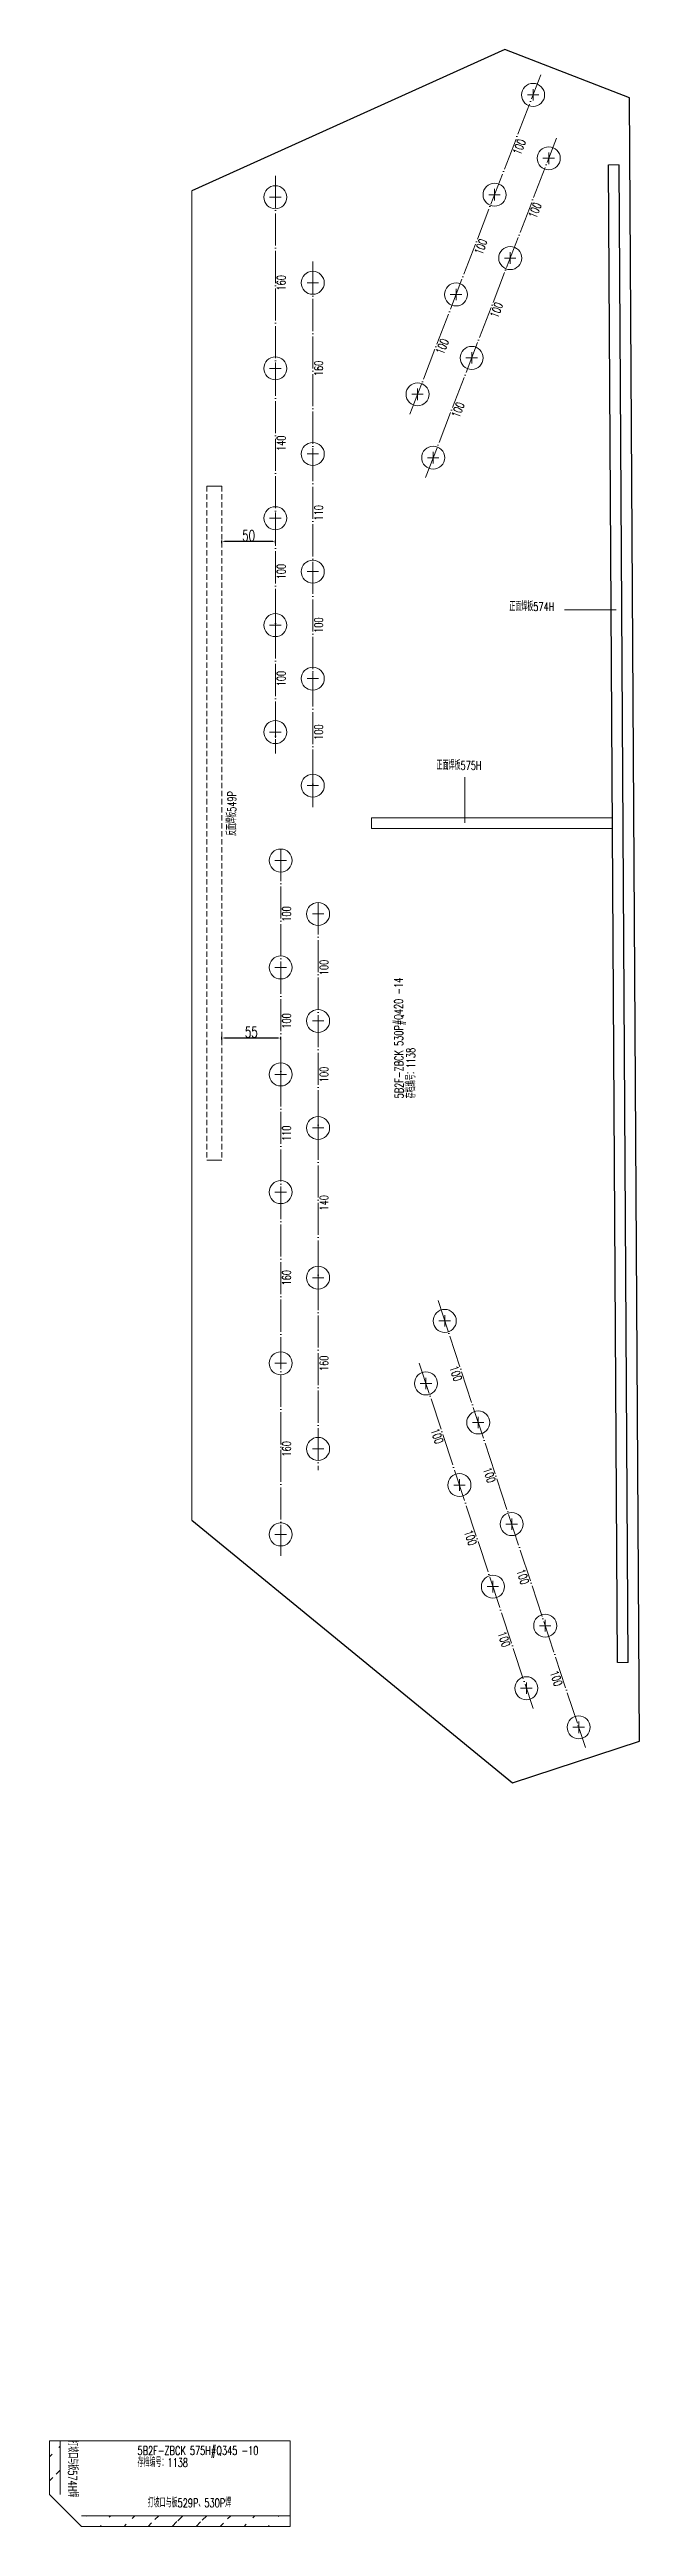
# Model space of a CAD drawing. Header units: millimetres. Extents: x -164 to 144402, y -33030 to 11430.
# Drawn here: x 104784 to 105336, y -16672 to -14356 of the extents above; entities that cross this region are included whole.
import ezdxf
from ezdxf.enums import TextEntityAlignment as Align

# ---------------------------------------------------------------- set-up
doc = ezdxf.new("R2010")
doc.units = ezdxf.units.MM
doc.header["$LTSCALE"] = 20
doc.header["$PDMODE"] = 1
doc.linetypes.add('DASHDOT2X', pattern=[1.75, 1.5, -0.125, 0, -0.125])
doc.linetypes.add('HIDDEN', pattern=[0.375, 0.25, -0.125])
for name, color, linetype, lineweight in [('1', 7, 'Continuous', 25), ('11', 3, 'Continuous', 13), ('12', 7, 'Continuous', 13), ('5', 1, 'Continuous', 13), ('7', 2, 'DASHDOT2X', 13)]:
    doc.layers.add(name, color=color, linetype=linetype, lineweight=lineweight)
doc.styles.get("Standard").update_dxf_attribs({"font": 'simplex', "width": 0.7, "bigfont": 'gbhzfs.shx'})
doc.dimstyles.get("Standard").update_dxf_attribs({"dimtxt": 2.1, "dimasz": 1, "dimexe": 1.05, "dimexo": 0, "dimgap": 0.525, "dimtad": 1, "dimzin": 0, "dimdsep": 46, "dimtxsty": 'standard', "dimblk": 'OBLIQUE', "dimblk1": 'OBLIQUE', "dimblk2": 'OBLIQUE', "dimcen": 0.09, "dimadec": 0, "dimazin": 0, "dimtfac": 1, "dimtdec": 1, "dimtix": 1, "dimtmove": 0, "dimatfit": 3, "dimfxl": 0, "dimtolj": 1, "dimtzin": 0, "dimarcsym": 0})

msp = doc.modelspace()

# ---------------------------------------------------------------- texts
at = {"layer": '11', "width": 0.7}
for s, rotation, p in [('100', 68.884155, (105219.449, -14446.079)), ('100', 68.884155, (105234.086, -14505.33)), ('100', 68.884155, (105183.423, -14539.364)), ('160', 90, (104996.5, -14574.557)), ('100', 68.884155, (105198.06, -14598.616)), ('100', 68.884155, (105147.398, -14632.65)), ('160', 90, (105031.5, -14654.557)), ('100', 68.884155, (105162.035, -14691.901)), ('140', 90, (104996.5, -14724.557)), ('110', 90, (105031.5, -14789.557)), ('100', 90, (104996.5, -14844.557)), ('100', 90, (105031.5, -14894.557)), ('100', 90, (104996.5, -14944.557)), ('100', 90, (105031.5, -14994.557)), ('反面焊板549P', 90, (104950.407, -15070.583)), ('100', 90, (105001.5, -15164.557)), ('100', 90, (105036.5, -15214.557)), ('100', 90, (105001.5, -15264.557)), ('100', 90, (105036.5, -15314.557)), ('110', 90, (105001.5, -15369.557)), ('140', 90, (105036.5, -15434.557)), ('160', 90, (105001.5, -15504.557)), ('160', 90, (105036.5, -15584.557)), ('100', 288.248135, (105167.667, -15592.87)), ('100', 288.248135, (105150.084, -15651.315)), ('160', 90, (105001.5, -15664.557)), ('100', 288.248135, (105198.98, -15687.841)), ('100', 288.248135, (105181.397, -15746.286)), ('100', 288.248135, (105230.294, -15782.812)), ('100', 288.248135, (105212.711, -15841.257)), ('100', 288.248135, (105261.607, -15877.782))]:
    msp.add_text(s, height=8, rotation=rotation, dxfattribs=at).set_placement(p, align=Align.TOP_CENTER)
at = {"layer": '12', "width": 0.7}
for s, p in [('正面焊板574H', (105213.858, -14883.714)), ('正面焊板575H', (105145.778, -15032.123)), ('5B2F-ZBCK 575H#Q345 -10 ', (104866.128, -16607.3)), ('存档编号：1138 ', (104866.128, -16618.5)), ('打坡口与板529P、530P焊', (104875.588, -16656.225))]:
    msp.add_text(s, height=8, dxfattribs=at).set_placement(p, align=Align.BOTTOM_LEFT)
for s, rotation, p in [('5B2F-ZBCK 530P#Q420 -14 ', 90.350812, (105117.194, -15336.886)), ('存档编号：1138 ', 90.350812, (105128.393, -15336.818)), ('打坡口与板574H焊', 270, (104798.902, -16591.319))]:
    msp.add_text(s, height=8, rotation=rotation, dxfattribs=at).set_placement(p, align=Align.BOTTOM_LEFT)

# ---------------------------------------------------------------- blocks, each defined once
blk = doc.blocks.new('M20')
for p, q in [((-0.5, 0), (0.5, 0)), ((0, -0.5), (0, 0.5))]:
    blk.add_line(p, q)
blk.add_circle((0, 0), 1)
blk = doc.blocks.new('*D75')
at = {"layer": '12', "color": 0, "lineweight": -2}
for p, q in [((104945, -14817.9), (104945, -14815.3)), ((104992.5, -14816.5), (104947.5, -14816.5)), ((104995, -14817.9), (104995, -14815.3))]:
    blk.add_line(p, q, dxfattribs=at)
at = {"layer": '12', "color": 0}
for points in [[(104947.5, -14816.1), (104947.5, -14816.9), (104945, -14816.5)], [(104992.5, -14816.1), (104992.5, -14816.9), (104995, -14816.5)]]:
    blk.add_solid(points, dxfattribs=at)
at = {"layer": 'Defpoints', "color": 0}
for p in [(104945, -14816.5), (104945, -14818.6), (104995, -14818.6)]:
    blk.add_point(p, dxfattribs=at)
at = {"layer": '12', "color": 0, "insert": (104970, -14810.9), "char_height": 10, "attachment_point": 5}
blk.add_mtext('50', dxfattribs=at)
blk = doc.blocks.new('*D76')
at = {"layer": '12', "color": 0, "lineweight": -2}
for p, q in [((104945, -15282), (104945, -15279.3)), ((104997.5, -15280.5), (104947.5, -15280.5)), ((105000, -15282), (105000, -15279.3))]:
    blk.add_line(p, q, dxfattribs=at)
at = {"layer": '12', "color": 0}
for points in [[(104947.5, -15280.1), (104947.5, -15280.9), (104945, -15280.5)], [(104997.5, -15280.1), (104997.5, -15280.9), (105000, -15280.5)]]:
    blk.add_solid(points, dxfattribs=at)
at = {"layer": 'Defpoints', "color": 0}
for p in [(104945, -15280.5), (104945, -15282.7), (105000, -15282.7)]:
    blk.add_point(p, dxfattribs=at)
at = {"layer": '12', "color": 0, "insert": (104972.5, -15274.9), "char_height": 10, "attachment_point": 5}
blk.add_mtext('55', dxfattribs=at)

# ---------------------------------------------------------------- dimensions: what is measured, and where the dimension line sits
at = {"layer": '12'}
for p1, p2, distance, picture, middle in [((104995, -14818.574), (104945, -14818.574), -2.055, '*D75', (104970, -14810.894)), ((105000, -15282.653), (104945, -15282.653), -2.135, '*D76', (104972.5, -15274.893))]:
    dim = msp.add_aligned_dim(p1=p1, p2=p2, distance=distance, dimstyle='standard', override={"dimtxt": 10, "dimasz": 2.5, "dimexe": 1.25, "dimexo": 0.625, "dimgap": 0.625, "dimzin": 8, "dimcen": 2.5, "dimtdec": 2, "dimtix": 0, "dimtolj": 0, "dimtzin": 8}, dxfattribs=at)
    dim.commit()
    dim.dimension.update_dxf_attribs({"geometry": picture, "text_midpoint": middle})

# ---------------------------------------------------------------- hatches: boundary and pattern name
at = {"layer": '12'}
h = msp.add_hatch(dxfattribs=at)
h.set_pattern_fill('ANSI31', color=256, scale=5, style=0)
edge = h.paths.add_edge_path()
edge.add_line((104793.793, -16591.832), (104793.793, -16641.832))
edge.add_line((104783.793, -16591.832), (104783.793, -16641.832))
h = msp.add_hatch(dxfattribs=at)
h.set_pattern_fill('ANSI31', color=256, scale=5, style=0)
edge = h.paths.add_edge_path()
edge.add_line((104813.793, -16661.832), (105008.793, -16661.832))
edge.add_line((104813.793, -16671.832), (105008.793, -16671.832))

# ---------------------------------------------------------------- linework, layer by layer
at = {"layer": '1'}
for p, q in [((105209.556, -14356.5), (104917, -14488.464)), ((105326.162, -14401.532), (105209.556, -14356.5)), ((105335.568, -15937.633), (105326.162, -14401.532)), ((105315.117, -15864.095), (105306.546, -14464.183)), ((105325.117, -15864.095), (105316.546, -14464.183)), ((104917, -15731.14), (105216.854, -15976.774)), ((105216.854, -15976.774), (105335.568, -15937.633))]:
    msp.add_line(p, q, dxfattribs=at)
at = {"layer": '12'}
for p, q in [((105306.546, -14464.183), (105316.546, -14464.183)), ((104931, -14764.557), (104945, -14764.557)), ((105313.862, -14880.168), (105265.457, -14880.168)), ((105172.355, -15079.446), (105172.355, -15036.808)), ((105085, -15074.557), (105310.283, -15074.557)), ((105085, -15074.557), (105085, -15084.557)), ((105310.344, -15084.557), (105085, -15084.557)), ((104931, -15394.557), (104945, -15394.557)), ((105315.117, -15864.095), (105325.117, -15864.095)), ((104783.793, -16591.832), (104783.793, -16641.832)), ((105008.793, -16591.832), (104783.793, -16591.832)), ((104793.793, -16591.832), (104793.793, -16641.832)), ((105008.793, -16671.832), (105008.793, -16591.832)), ((104783.793, -16641.832), (104813.793, -16671.832)), ((104813.793, -16661.832), (105008.793, -16661.832)), ((104813.793, -16671.832), (105008.793, -16671.832))]:
    msp.add_line(p, q, dxfattribs=at)
at = {"layer": '7'}
for p, q in [((105120.781, -14697.409), (105243.267, -14380.239)), ((105135.418, -14756.661), (105257.904, -14439.49)), ((104995, -14474.557), (104995, -15014.557)), ((105030, -14554.557), (105030, -15064.557)), ((105000, -15103.807), (105000, -15764.557)), ((105035, -15153.807), (105035, -15684.557)), ((105147.172, -15525.92), (105284.951, -15943.792)), ((105129.589, -15584.365), (105236.054, -15907.267))]:
    msp.add_line(p, q, dxfattribs=at)
at = {"layer": '7', "color": 0, "linetype": 'ByBlock'}
msp.add_line((104917, -14488.464), (104917, -15731.14), dxfattribs=at)
at = {"layer": '7', "color": 0, "linetype": 'HIDDEN'}
for p, q in [((104931, -14764.557), (104931, -15394.557)), ((104945, -14764.557), (104945, -15394.557))]:
    msp.add_line(p, q, dxfattribs=at)

# ---------------------------------------------------------------- block references
at = {"layer": '5', "xscale": 10.75, "yscale": 10.75, "zscale": 10.75}
for p in [(105236.062, -14398.896), (105250.699, -14458.147), (104995, -14494.557), (105200.037, -14492.181), (105214.674, -14551.433), (105030, -14574.557), (105164.011, -14585.466), (104995, -14654.557), (105178.648, -14644.718), (105127.986, -14678.752), (105030, -14734.557), (105142.623, -14738.004), (104995, -14794.557), (105030, -14844.557), (104995, -14894.557), (105030, -14944.557), (104995, -14994.557), (105030, -15044.557), (105000, -15114.557), (105035, -15164.557), (105000, -15214.557), (105035, -15264.557), (105000, -15314.557), (105035, -15364.557), (105000, -15424.557), (105035, -15504.557), (105153.435, -15544.914), (105000, -15584.557), (105135.852, -15603.36), (105184.748, -15639.885), (105035, -15664.557), (105167.165, -15698.331), (105000, -15744.557), (105216.062, -15734.856), (105198.479, -15793.301), (105247.375, -15829.827), (105229.792, -15888.272), (105278.688, -15924.798)]:
    msp.add_blockref('M20', p, dxfattribs=at)

msp.set_redraw_order([(e.dxf.handle, doc.entitydb.next_handle()) for e in msp.query("TEXT MTEXT ATTDEF DIMENSION ARC_DIMENSION")])  # texts and dimensions are drawn at this point

doc.saveas('drawing.dxf')
